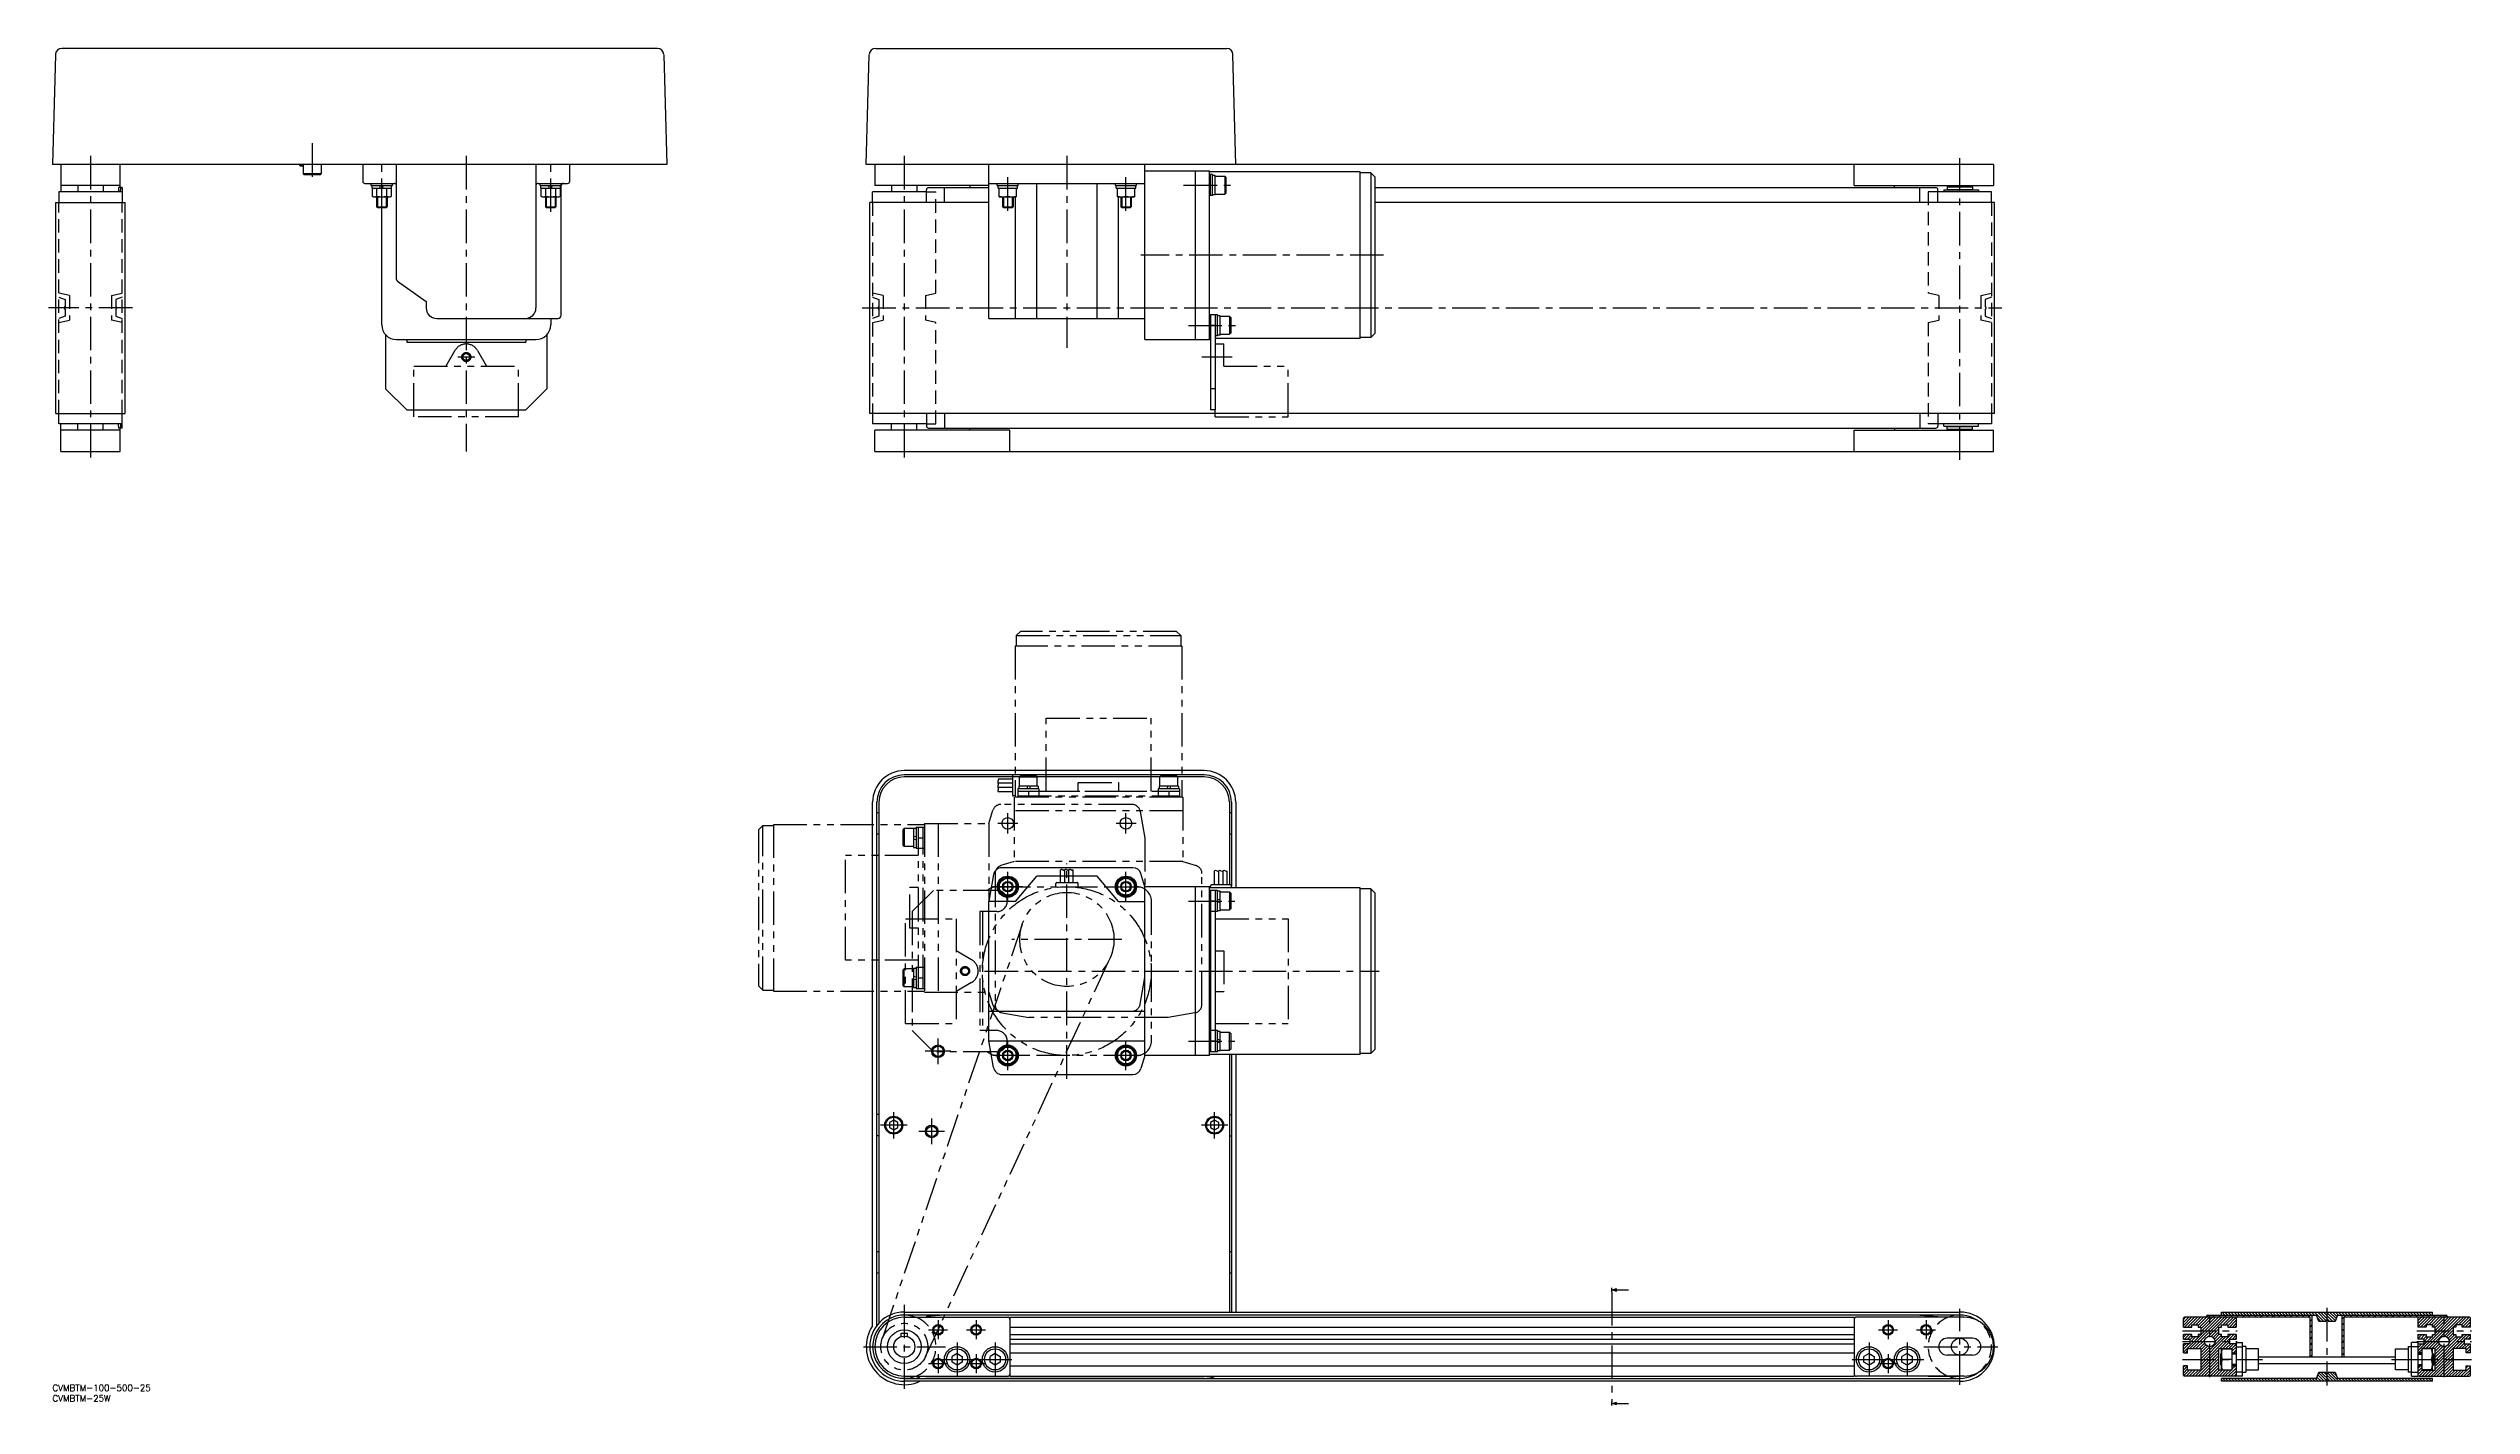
# Model space of a CAD drawing. Extents: x -2 to 1146, y -10 to 633.
import ezdxf

# ---------------------------------------------------------------- set-up
doc = ezdxf.new("R2010")
doc.units = 0
doc.header["$LTSCALE"] = 0.5
for name, pattern in [('CENTER', [50.8, 31.75, -6.35, 6.35, -6.35]), ('DASHED', [19.05, 12.7, -6.35]), ('PHANTOM', [63.5, 31.75, -6.35, 6.35, -6.35, 6.35, -6.35])]:
    doc.linetypes.add(name, pattern=pattern)
doc.layers.get('0').update_dxf_attribs({"linetype": 'CONTINUOUS'})
for name, color, linetype in [('MSM_CENTER', 1, 'CENTER'), ('MSM_CONTINUOUS', 7, 'CONTINUOUS'), ('MSM_DASHED', 4, 'DASHED'), ('MSM_IMAGINARY', 6, 'PHANTOM'), ('MSM_NARROW', 5, 'CONTINUOUS'), ('MSM_PART_NUMBER', 7, 'CONTINUOUS')]:
    doc.layers.add(name, color=color, linetype=linetype)
doc.styles.get("Standard").update_dxf_attribs({"font": 'txt.shx', "height": 6, "bigfont": 'bigfont.shx'})

# ---------------------------------------------------------------- blocks, each defined once
blk = doc.blocks.new('_OPEN30')
at = {"color": 0, "linetype": 'BYBLOCK'}
for p, q in [((-1, 0.27), (0, 0)), ((0, 0), (-1, -0.27)), ((0, 0), (-1, 0))]:
    blk.add_line(p, q, dxfattribs=at)
blk = doc.blocks.new('*U79')
at = {"layer": 'MSM_CONTINUOUS'}
blk.add_lwpolyline([(741.1, 44.9), (746.6, 44.9)], dxfattribs=at)
at = {"layer": 'MSM_CONTINUOUS', "xscale": 2.5, "yscale": 2.5, "zscale": 2.5, "rotation": 180}
blk.add_blockref('_OPEN30', (738.6, 44.9), dxfattribs=at)
blk = doc.blocks.new('*U80')
at = {"layer": 'MSM_CONTINUOUS'}
blk.add_lwpolyline([(741.1, -8.9), (746.6, -8.9)], dxfattribs=at)
at = {"layer": 'MSM_CONTINUOUS', "xscale": 2.5, "yscale": 2.5, "zscale": 2.5, "rotation": 180}
blk.add_blockref('_OPEN30', (738.6, -8.9), dxfattribs=at)
blk = doc.blocks.new('*U81')
at = {"layer": 'MSM_PART_NUMBER'}
blk.add_text('CVMBTM-100-500-25', height=3, dxfattribs=at).set_placement((0, -3))
blk = doc.blocks.new('*U82')
at = {"layer": 'MSM_PART_NUMBER'}
blk.add_text('CVMBTM-25W', height=3, dxfattribs=at).set_placement((0, -8))

msp = doc.modelspace()

# ---------------------------------------------------------------- linework, layer by layer
at = {"layer": 'MSM_CENTER'}
for p, q in [((123, 588.3), (123, 571.3)), ((18, 582.3), (18, 438.3)), ((156, 555.8), (156, 580.3)), ((196, 582.3), (196, 442.2)), ((236, 555.8), (236, 580.3)), ((403.5, 582.3), (403.5, 438.3)), ((480.5, 582.3), (480.5, 491.3)), ((903.5, 438.3), (903.5, 582.3)), ((452.5, 556.3), (452.5, 573.3)), ((508.5, 556.3), (508.5, 573.3)), ((535.8, 568.5), (559.8, 568.5)), ((630.5, 535.3), (515.5, 535.3)), ((37.9, 510.3), (-1.9, 510.3)), ((383.6, 510.3), (923.4, 510.3)), ((538.1, 502), (562.1, 502)), ((200, 487), (192, 487)), ((558.8, 487), (544.5, 487)), ((457.3, 266), (447.8, 266)), ((452.5, 261.2), (452.5, 270.8)), ((513.3, 266), (503.8, 266)), ((508.5, 261.2), (508.5, 270.8)), ((452.5, 229), (452.5, 243)), ((480.5, 145), (480.5, 247)), ((508.5, 229), (508.5, 243)), ((459.5, 236), (445.5, 236)), ((501.5, 236), (515.5, 236)), ((538.1, 229.2), (560.1, 229.2)), ((506.5, 211), (454.5, 211)), ((441.5, 196), (628.5, 196)), ((419.5, 151.9), (419.5, 164.1)), ((452.5, 149), (452.5, 163)), ((508.5, 149), (508.5, 163)), ((538.1, 162.8), (560.1, 162.8)), ((425.6, 158), (413.4, 158)), ((459.5, 156), (445.5, 156)), ((515.5, 156), (501.5, 156)), ((398.5, 116.7), (398.5, 129.2)), ((550.5, 116.7), (550.5, 129.2)), ((404.8, 123), (392.3, 123)), ((422.6, 120), (410.4, 120)), ((416.5, 113.9), (416.5, 126.1)), ((556.8, 123), (544.3, 123)), ((403.5, 37.9), (403.5, -1.9)), ((738.6, 43.9), (738.6, -7.9)), ((903.5, 0), (903.5, 36)), ((1077.4, 36.4), (1077.4, -0.4)), ((415, 26), (424, 26)), ((419.5, 30.5), (419.5, 21.5)), ((433, 26), (442, 26)), ((437.5, 30.5), (437.5, 21.5)), ((865, 26), (874, 26)), ((869.5, 30.5), (869.5, 21.5)), ((883, 26), (892, 26)), ((887.5, 30.5), (887.5, 21.5)), ((1008.9, 25.5), (1034.9, 25.5)), ((1021.9, 3.5), (1021.9, 32.5)), ((1119.9, 25.5), (1145.9, 25.5)), ((1132.9, 3.5), (1132.9, 32.5)), ((384.1, 18), (423, 18)), ((419.5, 14.5), (419.5, 5.5)), ((420.5, 12), (436.5, 12)), ((428.5, 20), (428.5, 4)), ((437.5, 14.5), (437.5, 5.5)), ((438.5, 12), (454.5, 12)), ((446.5, 20), (446.5, 4)), ((852.5, 12), (868.5, 12)), ((860.5, 20), (860.5, 4)), ((869.5, 14.5), (869.5, 5.5)), ((870.5, 12), (886.5, 12)), ((878.5, 20), (878.5, 4)), ((886.5, 18), (921.5, 18)), ((1008.9, 20.5), (1034.9, 20.5)), ((1008.9, 12), (1046.9, 12)), ((1107.9, 12), (1145.9, 12)), ((1119.9, 20.5), (1145.9, 20.5)), ((415, 10), (424, 10)), ((433, 10), (442, 10)), ((865, 10), (874, 10))]:
    msp.add_line(p, q, dxfattribs=at)
at = {"layer": 'MSM_CONTINUOUS'}
for p, q in [((286.6, 633.3), (4.4, 633.3)), ((389.9, 633.3), (556.2, 633.3)), ((1.4, 630.3), (0, 578.3)), ((289.6, 630.3), (291, 578.3)), ((385.5, 578.3), (386.9, 630.3)), ((560.5, 578.3), (559.2, 630.3)), ((291, 578.3), (0, 578.3)), ((4, 578.3), (4, 565.3)), ((32, 567.3), (32, 578.3)), ((117, 578.3), (117, 578)), ((117.5, 577.5), (117, 578)), ((117, 578), (118.8, 578)), ((118.8, 577.5), (117.5, 577.5)), ((118.8, 578.3), (118.8, 573.8)), ((127.3, 578.3), (127.3, 573.8)), ((147, 578.3), (147, 570.3)), ((163, 523.8), (163, 578.3)), ((229, 578.3), (229, 510.3)), ((245, 570.3), (245, 578.3)), ((919.5, 578.3), (385.5, 578.3)), ((389.5, 578.3), (389.5, 568.3)), ((443.5, 505.3), (443.5, 578.3)), ((517.5, 495.3), (517.5, 578.3)), ((517.5, 575.3), (548, 575.3)), ((541.5, 495.3), (541.5, 575.3)), ((548, 495.3), (548, 575.3)), ((619.5, 574.8), (548, 574.8)), ((619.5, 495.8), (619.5, 574.8)), ((624.5, 574.3), (619.5, 574.3)), ((624.5, 574.3), (624.5, 496.3)), ((626.5, 572.3), (624.5, 574.3)), ((853.5, 568.3), (853.5, 578.3)), ((919.5, 578.3), (919.5, 568.3)), ((33, 565.3), (3, 565.3)), ((3, 565.3), (3, 560.3)), ((32, 568.3), (4, 568.3)), ((12, 568.3), (12, 565.3)), ((24, 568.3), (24, 565.3)), ((33, 567.3), (31.3, 567.3)), ((31.3, 566.3), (31.3, 565.3)), ((32.3, 565.3), (32.3, 566.3)), ((33, 567.3), (33, 560.3)), ((127.3, 573.8), (118.8, 573.8)), ((119.3, 573.3), (118.8, 573.8)), ((126.8, 573.3), (119.3, 573.3)), ((126.8, 573.3), (127.3, 573.8)), ((148, 569.3), (162, 569.3)), ((151, 568.3), (151, 569.3)), ((151, 568.3), (161, 568.3)), ((151.4, 567), (151.4, 568.3)), ((151.4, 567), (151.4, 563.3)), ((151.4, 567), (160.6, 567)), ((152, 563), (151.4, 563.3)), ((152, 563), (160, 563)), ((153.5, 563), (153.5, 558.2)), ((153.7, 563.3), (153.7, 567)), ((155.1, 567), (155.4, 568.3)), ((156.5, 567), (156.7, 568.3)), ((158.3, 567), (158.3, 563.3)), ((158.5, 563), (158.5, 558.2)), ((160, 563), (160.6, 563.3)), ((160.6, 567), (160.6, 568.3)), ((160.6, 563.3), (160.6, 567)), ((161, 568.3), (161, 569.3)), ((230, 569.3), (244, 569.3)), ((231, 568.3), (231, 569.3)), ((231, 568.3), (241, 568.3)), ((231.4, 567), (231.4, 568.3)), ((231.4, 567), (240.6, 567)), ((231.4, 567), (231.4, 563.3)), ((232, 563), (231.4, 563.3)), ((232, 563), (240, 563)), ((233.5, 563), (233.5, 558.2)), ((233.7, 563.3), (233.7, 567)), ((235.1, 567), (235.4, 568.3)), ((236.5, 567), (236.7, 568.3)), ((238.3, 567), (238.3, 563.3)), ((238.5, 563), (238.5, 558.2)), ((240, 563), (240.6, 563.3)), ((240.6, 567), (240.6, 568.3)), ((240.6, 563.3), (240.6, 567)), ((241, 568.3), (241, 569.3)), ((241, 506.8), (241, 568.3)), ((414, 565.3), (388.5, 565.3)), ((388.5, 560.3), (388.5, 565.3)), ((443.5, 568.3), (389.5, 568.3)), ((397.5, 568.3), (397.5, 565.3)), ((409.5, 568.3), (409.5, 565.3)), ((414, 560.3), (414, 566.3)), ((415, 567.3), (443.5, 567.3)), ((422.5, 560.3), (422.5, 567.3)), ((434.5, 568.3), (434.5, 567.3)), ((443.5, 569.3), (517.5, 569.3)), ((447.5, 568.3), (447.5, 569.3)), ((447.5, 568.3), (457.5, 568.3)), ((447.9, 567), (447.9, 568.3)), ((447.9, 567), (457.1, 567)), ((448.5, 563), (448.5, 567)), ((448.5, 563), (456.5, 563)), ((450, 563), (450, 558.2)), ((452.5, 563.3), (452.5, 567)), ((455, 563), (455, 558.2)), ((456.2, 505.3), (456.2, 563)), ((456.5, 567), (456.5, 563)), ((457.1, 567), (457.1, 568.3)), ((457.5, 568.3), (457.5, 569.3)), ((466.3, 505.3), (466.3, 569.3)), ((494.8, 505.3), (494.8, 569.3)), ((503.5, 568.3), (503.5, 569.3)), ((503.5, 568.3), (513.5, 568.3)), ((503.9, 567), (503.9, 568.3)), ((503.9, 567), (513.1, 567)), ((504.5, 563), (504.5, 567)), ((504.5, 563), (512.5, 563)), ((504.9, 505.3), (504.9, 563)), ((506, 563), (506, 558.2)), ((508.5, 563.3), (508.5, 567)), ((511, 563), (511, 558.2)), ((512.5, 567), (512.5, 563)), ((513.1, 567), (513.1, 568.3)), ((513.5, 568.3), (513.5, 569.3)), ((549.5, 573.5), (548, 573.5)), ((549.5, 563.5), (548, 563.5)), ((548.5, 563.5), (548.5, 573.5)), ((549.5, 563.5), (549.5, 573.5)), ((550.8, 573.1), (549.5, 573.1)), ((550.8, 563.9), (549.5, 563.9)), ((550.8, 563.9), (550.8, 573.1)), ((550.8, 572.7), (555.3, 572.7)), ((550.8, 564.2), (555.3, 564.2)), ((555.8, 572.2), (555.3, 572.7)), ((555.3, 572.7), (555.3, 564.2)), ((555.8, 564.7), (555.3, 564.2)), ((555.8, 572.2), (555.8, 564.7)), ((626.5, 498.3), (626.5, 572.3)), ((626.5, 567.3), (892.1, 567.3)), ((853.5, 568.3), (919.5, 568.3)), ((872.5, 567.3), (872.5, 568.3)), ((884.6, 560.3), (884.6, 567.3)), ((893.1, 560.3), (893.1, 566.3)), ((918.5, 565.3), (893.1, 565.3)), ((895.9, 566.3), (912.3, 566.3)), ((895.9, 566.3), (895.9, 565.3)), ((897.7, 567.9), (897.5, 567.7)), ((897.5, 567.7), (909.5, 567.7)), ((897.5, 567.7), (897.5, 566.4)), ((897.5, 566.4), (909.5, 566.4)), ((897.7, 567.9), (909.3, 567.9)), ((897.8, 566.4), (897.8, 566.3)), ((899.5, 567.9), (899.5, 568.3)), ((907.5, 567.9), (907.5, 568.3)), ((909.3, 567.9), (909.5, 567.7)), ((909.3, 567.9), (909.5, 567.7)), ((909.3, 566.4), (909.3, 566.3)), ((909.5, 567.7), (909.5, 566.4)), ((912.3, 566.3), (912.3, 565.3)), ((918.5, 560.3), (918.5, 565.3)), ((1.6, 460.3), (1.6, 560.3)), ((1.6, 560.3), (34.4, 560.3)), ((34.4, 460.3), (34.4, 560.3)), ((153.9, 557.8), (153.5, 558.2)), ((153.5, 558.2), (158.5, 558.2)), ((153.9, 557.8), (158.1, 557.8)), ((156, 502.3), (156, 557.8)), ((158.1, 557.8), (158.5, 558.2)), ((233.9, 557.8), (233.5, 558.2)), ((233.5, 558.2), (238.5, 558.2)), ((233.9, 557.8), (238.1, 557.8)), ((238.1, 557.8), (238.5, 558.2)), ((387.1, 460.3), (387.1, 560.3)), ((443.5, 560.3), (387.1, 560.3)), ((450.5, 557.8), (450, 558.2)), ((450, 558.2), (455, 558.2)), ((450.5, 557.8), (454.6, 557.8)), ((454.6, 557.8), (455, 558.2)), ((506.5, 557.8), (506, 558.2)), ((506, 558.2), (511, 558.2)), ((506.5, 557.8), (510.6, 557.8)), ((510.6, 557.8), (511, 558.2)), ((919.9, 560.3), (626.5, 560.3)), ((919.9, 460.3), (919.9, 560.3)), ((163.4, 523), (177, 513.3)), ((177, 513.3), (177, 510.3)), ((182, 505.3), (239.5, 505.3)), ((236, 505.3), (236, 502.3)), ((443.5, 505.3), (517.5, 505.3)), ((551.8, 507), (548, 507)), ((548.5, 507), (548.5, 462)), ((550.8, 507), (550.8, 462)), ((551.8, 497), (551.8, 507)), ((553.1, 506.6), (551.8, 506.6)), ((553.1, 497.4), (553.1, 506.6)), ((553.1, 506.3), (557.6, 506.3)), ((558.1, 505.8), (557.6, 506.3)), ((557.6, 506.3), (557.6, 497.8)), ((558.1, 505.8), (558.1, 498.3)), ((157.8, 497.6), (157.8, 472)), ((163, 495.3), (229, 495.3)), ((167.8, 495.3), (167.8, 494)), ((167.8, 494), (224.2, 494)), ((224.2, 495.3), (224.2, 494)), ((234.2, 497.6), (234.2, 472)), ((517.5, 495.3), (548, 495.3)), ((548.5, 497), (548, 497)), ((548.5, 495.8), (548, 495.8)), ((550.8, 502), (548.5, 502)), ((551.8, 497), (550.8, 497)), ((619.5, 495.8), (550.8, 495.8)), ((553.1, 497.4), (551.8, 497.4)), ((553.1, 497.8), (557.6, 497.8)), ((558.1, 498.3), (557.6, 497.8)), ((624.5, 496.3), (619.5, 496.3)), ((624.5, 496.3), (626.5, 498.3)), ((157.8, 472), (167.8, 462)), ((234.2, 472), (224.2, 462)), ((550.8, 472), (548.5, 472)), ((1.6, 460.3), (34.4, 460.3)), ((3, 455.3), (3, 460.3)), ((33, 453.3), (33, 460.3)), ((167.8, 462), (224.2, 462)), ((919.9, 460.3), (387.1, 460.3)), ((388.5, 460.3), (388.5, 455.3)), ((414, 460.3), (414, 454.3)), ((422.5, 460.3), (422.5, 453.3)), ((550.8, 462), (548.5, 462)), ((884.6, 460.3), (884.6, 453.3)), ((893.1, 460.3), (893.1, 454.3)), ((918.5, 460.3), (918.5, 455.3)), ((33, 455.3), (3, 455.3)), ((4, 442.3), (4, 455.3)), ((32, 452.3), (4, 452.3)), ((12, 452.3), (12, 455.3)), ((24, 452.3), (24, 455.3)), ((31.3, 454.3), (31.3, 455.3)), ((33, 453.3), (31.3, 453.3)), ((32, 442.3), (32, 453.3)), ((32.3, 455.3), (32.3, 454.3)), ((414, 455.3), (388.5, 455.3)), ((389.5, 442.3), (389.5, 452.3)), ((453.5, 452.3), (389.5, 452.3)), ((397.5, 452.3), (397.5, 455.3)), ((409.5, 452.3), (409.5, 455.3)), ((415, 453.3), (892.1, 453.3)), ((434.5, 452.3), (434.5, 453.3)), ((453.5, 442.3), (453.5, 452.3)), ((853.5, 452.3), (919.5, 452.3)), ((853.5, 442.3), (853.5, 452.3)), ((872.5, 453.3), (872.5, 452.3)), ((918.5, 455.3), (893.1, 455.3)), ((895.9, 454.3), (895.9, 455.3)), ((895.9, 454.3), (912.3, 454.3)), ((897.5, 454.1), (909.5, 454.1)), ((897.5, 452.8), (897.5, 454.1)), ((897.5, 452.8), (909.5, 452.8)), ((897.7, 452.6), (897.5, 452.8)), ((897.7, 452.6), (909.3, 452.6)), ((897.8, 454.1), (897.8, 454.3)), ((899.5, 452.3), (899.5, 452.6)), ((907.5, 452.3), (907.5, 452.6)), ((909.3, 454.1), (909.3, 454.3)), ((909.3, 452.6), (909.5, 452.8)), ((909.5, 452.8), (909.5, 454.1)), ((912.3, 454.3), (912.3, 455.3)), ((919.5, 442.3), (919.5, 452.3)), ((4, 442.3), (32, 442.3)), ((389.5, 442.3), (919.5, 442.3)), ((545.5, 291), (403.5, 291)), ((545.5, 289), (403.5, 289)), ((545.5, 288), (403.5, 288)), ((388.5, 27.9), (388.5, 276)), ((390.5, 28), (390.5, 276)), ((391.5, 276), (391.5, 29.2)), ((557.5, 276), (557.5, 236.8)), ((558.5, 276), (558.5, 236.3)), ((560.5, 276), (560.5, 235.5)), ((445.8, 241.7), (443.5, 229)), ((511.8, 245), (449.7, 245)), ((517.5, 236), (515.6, 242.2)), ((550.5, 236.8), (550.5, 243.5)), ((552.5, 236.8), (552.5, 243.5)), ((554.5, 236.8), (554.5, 243.5)), ((556.5, 236.8), (556.5, 243.5)), ((452.5, 240.6), (448.5, 238.3)), ((448.5, 238.3), (448.5, 233.7)), ((448.5, 233.7), (452.5, 231.4)), ((456.5, 238.3), (452.5, 240.6)), ((452.5, 231.4), (456.5, 233.7)), ((456.2, 229), (466.3, 241)), ((456.5, 233.7), (456.5, 238.3)), ((494.8, 241), (466.3, 241)), ((504.9, 229), (494.8, 241)), ((508.5, 240.6), (504.5, 238.3)), ((504.5, 238.3), (504.5, 233.7)), ((504.5, 233.7), (508.5, 231.4)), ((512.5, 238.3), (508.5, 240.6)), ((508.5, 231.4), (512.5, 233.7)), ((512.5, 233.7), (512.5, 238.3)), ((517.5, 156), (517.5, 236)), ((548, 236), (517.5, 236)), ((541.5, 156), (541.5, 236)), ((548, 156), (548, 236)), ((619.5, 235.5), (548, 235.5)), ((551.8, 234.2), (548, 234.2)), ((548.5, 235.5), (548.5, 236.3)), ((548.5, 234.2), (548.5, 157.8)), ((558, 236.8), (549, 236.8)), ((550.8, 234.2), (550.8, 157.8)), ((551.8, 224.2), (551.8, 234.2)), ((553.1, 233.8), (551.8, 233.8)), ((553.1, 229.8), (551.8, 230)), ((553.1, 224.6), (553.1, 233.8)), ((553.1, 233.5), (557.6, 233.5)), ((558.1, 233), (557.6, 233.5)), ((557.6, 233.5), (557.6, 225)), ((558.1, 233), (558.1, 225.5)), ((558.5, 235.5), (558.5, 236.3)), ((619.5, 156.5), (619.5, 235.5)), ((624.5, 235), (619.5, 235)), ((624.5, 235), (624.5, 157)), ((626.5, 233), (624.5, 235)), ((626.5, 159), (626.5, 233)), ((443.5, 163), (443.5, 229)), ((456.2, 229), (443.5, 229)), ((504.9, 229), (517.5, 229)), ((551.8, 224.2), (548, 224.2)), ((550.8, 229.2), (548.5, 229.2)), ((553.1, 228.4), (551.8, 228.7)), ((553.1, 224.6), (551.8, 224.6)), ((553.1, 225), (557.6, 225)), ((558.1, 225.5), (557.6, 225)), ((443.5, 177), (517.5, 177)), ((443.5, 163), (517.5, 163)), ((445.8, 150.3), (443.5, 163)), ((551.8, 167.8), (548, 167.8)), ((550.8, 162.8), (548.5, 162.8)), ((551.8, 157.8), (551.8, 167.8)), ((553.1, 167.4), (551.8, 167.4)), ((553.1, 163.3), (551.8, 163.6)), ((553.1, 162), (551.8, 162.2)), ((553.1, 158.2), (553.1, 167.4)), ((553.1, 167), (557.6, 167)), ((558.1, 166.5), (557.6, 167)), ((557.6, 158.5), (557.6, 167)), ((558.1, 166.5), (558.1, 159)), ((452.5, 160.6), (448.5, 158.3)), ((448.5, 158.3), (448.5, 153.7)), ((448.5, 153.7), (452.5, 151.4)), ((456.5, 158.3), (452.5, 160.6)), ((452.5, 151.4), (456.5, 153.7)), ((456.5, 153.7), (456.5, 158.3)), ((508.5, 160.6), (504.5, 158.3)), ((504.5, 158.3), (504.5, 153.7)), ((504.5, 153.7), (508.5, 151.4)), ((512.5, 158.3), (508.5, 160.6)), ((508.5, 151.4), (512.5, 153.7)), ((512.5, 153.7), (512.5, 158.3)), ((517.5, 156), (515.6, 149.8)), ((548, 156), (517.5, 156)), ((551.8, 157.8), (548, 157.8)), ((619.5, 156.5), (548, 156.5)), ((553.1, 158.2), (551.8, 158.2)), ((553.1, 158.5), (557.6, 158.5)), ((557.5, 156.5), (557.5, 34.4)), ((558.1, 159), (557.6, 158.5)), ((558.5, 156.5), (558.5, 34.4)), ((560.5, 156.5), (560.5, 34.4)), ((624.5, 157), (619.5, 157)), ((624.5, 157), (626.5, 159)), ((449.7, 147), (511.8, 147)), ((391.5, 128), (390.5, 128)), ((557.5, 128), (558.5, 128)), ((391.5, 118), (390.5, 118)), ((398.5, 125.3), (396.5, 124.2)), ((396.5, 124.2), (396.5, 121.8)), ((396.5, 121.8), (398.5, 120.7)), ((400.5, 124.2), (398.5, 125.3)), ((398.5, 120.7), (400.5, 121.8)), ((400.5, 121.8), (400.5, 124.2)), ((550.5, 125.3), (548.5, 124.2)), ((548.5, 124.2), (548.5, 121.8)), ((548.5, 121.8), (550.5, 120.7)), ((552.5, 124.2), (550.5, 125.3)), ((550.5, 120.7), (552.5, 121.8)), ((552.5, 121.8), (552.5, 124.2)), ((557.5, 118), (558.5, 118)), ((738.6, 43.9), (738.6, 45.9)), ((402, 24.4), (405, 24.4)), ((402, 22.8), (402, 24.4)), ((403.5, 34.4), (903.5, 34.4)), ((903.5, 33), (403.5, 33)), ((403.5, 32), (452.5, 32)), ((405, 22.8), (405, 24.4)), ((422.4, 33), (414, 32.3)), ((414, 32.3), (414, 32)), ((453.5, 32), (853.5, 32)), ((453.5, 32), (453.5, 4)), ((453.5, 27.2), (853.5, 27.2)), ((453.5, 23.7), (853.5, 23.7)), ((853.5, 32), (853.5, 4)), ((905.5, 32), (854.5, 32)), ((884.6, 33), (893.1, 32.3)), ((893.1, 32), (893.1, 32.3)), ((1009.4, 27.3), (1009.4, 31.5)), ((1009.4, 27.3), (1013.4, 27.3)), ((1013.4, 23.8), (1009.4, 23.8)), ((1009.4, 21.6), (1009.4, 23.8)), ((1069.4, 32), (1009.9, 32)), ((1013.4, 27.3), (1013.4, 28.4)), ((1013.4, 28.4), (1016.4, 28.4)), ((1013.4, 22.7), (1013.4, 23.8)), ((1016.4, 28.4), (1016.4, 27.3)), ((1016.4, 27.3), (1017.6, 27.3)), ((1017.6, 23.8), (1016.4, 23.8)), ((1016.4, 23.8), (1016.4, 22.7)), ((1017.6, 27.3), (1017.6, 23.8)), ((1020.4, 32), (1020.4, 32.5)), ((1020.9, 33), (1072.4, 33)), ((1026.2, 23.8), (1026.2, 27.3)), ((1026.2, 27.3), (1027.4, 27.3)), ((1027.4, 23.8), (1026.2, 23.8)), ((1027.4, 34.4), (1127.4, 34.4)), ((1027.4, 33), (1027.4, 34.4)), ((1027.4, 27.3), (1027.4, 28.4)), ((1027.4, 28.4), (1030.4, 28.4)), ((1027.4, 22.7), (1027.4, 23.8)), ((1030.4, 28.4), (1030.4, 27.3)), ((1030.4, 27.3), (1034.4, 27.3)), ((1034.4, 23.8), (1030.4, 23.8)), ((1030.4, 23.8), (1030.4, 22.7)), ((1034.4, 31.5), (1034.4, 27.3)), ((1034.4, 23.8), (1034.4, 21.6)), ((1069.4, 13), (1069.4, 32)), ((1070.4, 13), (1070.4, 32)), ((1073.5, 30), (1072.4, 33)), ((1076.9, 30), (1073.5, 30)), ((1081.3, 30), (1077.9, 30)), ((1082.4, 33), (1081.3, 30)), ((1082.4, 33), (1133.9, 33)), ((1084.4, 32), (1084.4, 13)), ((1085.4, 32), (1085.4, 13)), ((1144.9, 32), (1085.4, 32)), ((1120.4, 31.5), (1120.4, 27.3)), ((1124.4, 27.3), (1120.4, 27.3)), ((1120.4, 23.8), (1120.4, 21.6)), ((1120.4, 23.8), (1124.4, 23.8)), ((1127.4, 28.4), (1124.4, 28.4)), ((1124.4, 28.4), (1124.4, 27.3)), ((1124.4, 23.8), (1124.4, 22.7)), ((1127.4, 33), (1127.4, 34.4)), ((1127.4, 27.3), (1127.4, 28.4)), ((1128.6, 27.3), (1127.4, 27.3)), ((1127.4, 22.7), (1127.4, 23.8)), ((1127.4, 23.8), (1128.6, 23.8)), ((1128.6, 23.8), (1128.6, 27.3)), ((1134.4, 32.5), (1134.4, 32)), ((1138.4, 27.3), (1137.2, 27.3)), ((1137.2, 27.3), (1137.2, 23.8)), ((1137.2, 23.8), (1138.4, 23.8)), ((1141.4, 28.4), (1138.4, 28.4)), ((1138.4, 28.4), (1138.4, 27.3)), ((1138.4, 23.8), (1138.4, 22.7)), ((1141.4, 27.3), (1141.4, 28.4)), ((1145.4, 27.3), (1141.4, 27.3)), ((1141.4, 22.7), (1141.4, 23.8)), ((1141.4, 23.8), (1145.4, 23.8)), ((1145.4, 27.3), (1145.4, 31.5)), ((1145.4, 21.6), (1145.4, 23.8)), ((428.5, 14.7), (426.1, 13.4)), ((426.1, 10.6), (426.1, 13.4)), ((428.5, 14.7), (430.9, 13.4)), ((430.9, 13.4), (430.9, 10.6)), ((446.5, 14.7), (444.1, 13.4)), ((444.1, 10.6), (444.1, 13.4)), ((446.5, 14.7), (448.9, 13.4)), ((448.9, 13.4), (448.9, 10.6)), ((453.5, 21.6), (853.5, 21.6)), ((453.5, 19.4), (853.5, 19.4)), ((453.5, 15.1), (853.5, 15.1)), ((860.5, 14.7), (858.1, 13.4)), ((858.1, 10.6), (858.1, 13.4)), ((860.5, 14.7), (862.9, 13.4)), ((862.9, 13.4), (862.9, 10.6)), ((878.5, 14.7), (876.1, 13.4)), ((876.1, 10.6), (876.1, 13.4)), ((878.5, 14.7), (880.9, 13.4)), ((880.9, 13.4), (880.9, 10.6)), ((909.5, 22), (897.5, 22)), ((909.5, 14), (897.5, 14)), ((1009.4, 21.6), (1012.4, 21.6)), ((1012.4, 19.4), (1009.4, 19.4)), ((1009.4, 15.1), (1009.4, 19.4)), ((1009.4, 15.1), (1011.4, 15.1)), ((1011.4, 15.1), (1011.4, 17.1)), ((1011.4, 17.1), (1017.6, 17.1)), ((1012.4, 21.6), (1012.4, 19.4)), ((1016.4, 22.7), (1013.4, 22.7)), ((1017.6, 17.1), (1017.6, 6.9)), ((1026.2, 6.9), (1026.2, 17.1)), ((1026.2, 17.1), (1032.4, 17.1)), ((1026.9, 14.5), (1027.4, 15)), ((1026.9, 14.5), (1026.9, 9.5)), ((1030.4, 22.7), (1027.4, 22.7)), ((1027.4, 7), (1027.4, 17)), ((1027.4, 17), (1032.4, 17)), ((1032.4, 12), (1027.8, 12)), ((1031.4, 19.4), (1031.4, 21.6)), ((1031.4, 21.6), (1034.4, 21.6)), ((1034.4, 19.4), (1031.4, 19.4)), ((1032.4, 17.1), (1032.4, 6.9)), ((1032.4, 15.1), (1034.4, 15.1)), ((1034.4, 15), (1032.4, 15)), ((1034.4, 20), (1034.4, 4)), ((1034.4, 20), (1037.4, 20)), ((1034.4, 18), (1037.4, 18)), ((1037.4, 4), (1037.4, 20)), ((1038.9, 18.1), (1037.4, 18.1)), ((1038.9, 18.1), (1038.9, 5.9)), ((1044.9, 17), (1038.9, 17)), ((1044.9, 7), (1044.9, 17)), ((1109.9, 13), (1044.9, 13)), ((1109.9, 17), (1115.9, 17)), ((1109.9, 7), (1109.9, 17)), ((1115.9, 18.1), (1117.4, 18.1)), ((1115.9, 18.1), (1115.9, 5.9)), ((1120.4, 20), (1117.4, 20)), ((1117.4, 4), (1117.4, 20)), ((1120.4, 18), (1117.4, 18)), ((1123.4, 21.6), (1120.4, 21.6)), ((1120.4, 20), (1120.4, 4)), ((1120.4, 19.4), (1123.4, 19.4)), ((1122.4, 15.1), (1120.4, 15.1)), ((1120.4, 15), (1122.4, 15)), ((1128.6, 17.1), (1122.4, 17.1)), ((1122.4, 17.1), (1122.4, 6.9)), ((1127.4, 17), (1122.4, 17)), ((1122.4, 12), (1126.9, 12)), ((1123.4, 19.4), (1123.4, 21.6)), ((1124.4, 22.7), (1127.4, 22.7)), ((1127.4, 7), (1127.4, 17)), ((1127.9, 14.5), (1127.4, 15)), ((1127.9, 14.5), (1127.9, 9.5)), ((1128.6, 6.9), (1128.6, 17.1)), ((1143.4, 17.1), (1137.2, 17.1)), ((1137.2, 17.1), (1137.2, 6.9)), ((1138.4, 22.7), (1141.4, 22.7)), ((1145.4, 21.6), (1142.4, 21.6)), ((1142.4, 21.6), (1142.4, 19.4)), ((1142.4, 19.4), (1145.4, 19.4)), ((1143.4, 15.1), (1143.4, 17.1)), ((1145.4, 15.1), (1143.4, 15.1)), ((1145.4, 15.1), (1145.4, 19.4)), ((403.5, 4), (452.5, 4)), ((403.5, 3), (903.5, 3)), ((903.5, 1.6), (403.5, 1.6)), ((545.5, 3), (413.5, 3)), ((428.5, 9.3), (426.1, 10.6)), ((430.9, 10.6), (428.5, 9.3)), ((446.5, 9.3), (444.1, 10.6)), ((448.9, 10.6), (446.5, 9.3)), ((453.5, 8.9), (853.5, 8.9)), ((453.5, 4), (853.5, 4)), ((905.5, 4), (854.5, 4)), ((860.5, 9.3), (858.1, 10.6)), ((862.9, 10.6), (860.5, 9.3)), ((878.5, 9.3), (876.1, 10.6)), ((880.9, 10.6), (878.5, 9.3)), ((888.5, 4), (903.5, 4)), ((1011.4, 8.9), (1009.4, 8.9)), ((1009.4, 4.5), (1009.4, 8.9)), ((1033.9, 4), (1009.9, 4)), ((1011.4, 6.9), (1011.4, 8.9)), ((1017.6, 6.9), (1011.4, 6.9)), ((1032.4, 6.9), (1026.2, 6.9)), ((1026.9, 9.5), (1027.4, 9)), ((1027.4, 7), (1032.4, 7)), ((1072.4, 3), (1027.4, 3)), ((1027.4, 1.6), (1027.4, 3)), ((1127.4, 1.6), (1027.4, 1.6)), ((1032.4, 9), (1034.4, 9)), ((1034.4, 8.9), (1032.4, 8.9)), ((1037.4, 6), (1034.4, 6)), ((1037.4, 4), (1034.4, 4)), ((1037.4, 5.9), (1038.9, 5.9)), ((1038.9, 7), (1044.9, 7)), ((1109.9, 9.8), (1044.9, 9.8)), ((1072.4, 3), (1073.5, 6)), ((1073.5, 6), (1076.9, 6)), ((1077.9, 6), (1081.3, 6)), ((1081.3, 6), (1082.4, 3)), ((1127.4, 3), (1082.4, 3)), ((1115.9, 7), (1109.9, 7)), ((1117.4, 5.9), (1115.9, 5.9)), ((1117.4, 6), (1120.4, 6)), ((1117.4, 4), (1120.4, 4)), ((1122.4, 9), (1120.4, 9)), ((1120.4, 8.9), (1122.4, 8.9)), ((1120.9, 4), (1144.9, 4)), ((1127.4, 7), (1122.4, 7)), ((1122.4, 6.9), (1128.6, 6.9)), ((1127.9, 9.5), (1127.4, 9)), ((1127.4, 1.6), (1127.4, 3)), ((1137.2, 6.9), (1143.4, 6.9)), ((1143.4, 6.9), (1143.4, 8.9)), ((1143.4, 8.9), (1145.4, 8.9)), ((1145.4, 4.5), (1145.4, 8.9)), ((738.6, -9.9), (738.6, -7.9))]:
    msp.add_line(p, q, dxfattribs=at)
for centre, radius in [((196, 487), 2), ((196, 487), 1.62), ((452.5, 266), 2.75), ((508.5, 266), 2.75), ((452.5, 236), 5), ((452.5, 236), 4), ((452.5, 236), 2.5), ((508.5, 236), 5), ((508.5, 236), 4), ((508.5, 236), 2.5), ((452.5, 156), 5), ((508.5, 156), 5), ((419.5, 158), 2.46), ((452.5, 156), 4), ((452.5, 156), 2.07), ((508.5, 156), 4), ((508.5, 156), 2.07), ((398.5, 123), 4.25), ((398.5, 123), 3.75), ((550.5, 123), 4.25), ((550.5, 123), 3.75), ((416.5, 120), 3), ((403.5, 18), 8), ((403.5, 18), 5), ((419.5, 26), 2.07), ((437.5, 26), 2.07), ((869.5, 26), 2.07), ((887.5, 26), 2.07), ((1021.9, 20.5), 2.5), ((1132.9, 20.5), 2.5), ((419.5, 10), 2.07), ((428.5, 12), 6), ((428.5, 12), 5), ((437.5, 10), 2.07), ((446.5, 12), 6), ((446.5, 12), 5), ((860.5, 12), 6), ((860.5, 12), 5), ((869.5, 10), 2.07), ((878.5, 12), 6), ((878.5, 12), 5), ((903.5, 18), 4)]:
    msp.add_circle(centre, radius, dxfattribs=at)
for centre, radius, start, end in [((4.4, 630.3), 3, 90, 178.5), ((286.6, 630.3), 3, 1.5, 90), ((389.9, 630.3), 3, 90, 178.5), ((556.2, 630.3), 3, 1.5, 90), ((37.3, 566.2), 6.05, 170.2572, 179.7808), ((38.3, 566.2), 6.05, 170.2572, 179.7808), ((148, 570.3), 1, 180, 270), ((152.5, 565), 2.04, 244.3842, 304.3842), ((156, 570.6), 7.64, 252.412, 287.588), ((159.5, 565), 2.04, 235.6158, 295.6158), ((162, 568.3), 1, 0, 90), ((230, 568.3), 1, 90, 180), ((232.5, 565), 2.04, 244.3842, 304.3842), ((236, 570.6), 7.64, 252.412, 287.588), ((239.5, 565), 2.04, 235.6158, 295.6158), ((242, 568.3), 1, 90, 180), ((244, 570.3), 1, 270, 0), ((415, 566.3), 1, 90, 180), ((450.5, 568.7), 5.78, 249.7438, 290.2562), ((454.5, 568.7), 5.78, 249.7438, 290.2562), ((506.5, 568.7), 5.78, 249.7438, 290.2562), ((510.5, 568.7), 5.78, 249.7438, 290.2562), ((892.1, 566.3), 1, 0, 90), ((164, 523.8), 1, 180, 234.4623), ((182, 510.3), 5, 180, 270), ((224, 510.3), 5, 270, 0), ((239.5, 506.8), 1.5, 270, 0), ((163, 502.3), 7, 180, 270), ((229, 502.3), 7, 270, 0), ((37.3, 454.3), 6.05, 180.2192, 189.7428), ((38.3, 454.3), 6.05, 180.2192, 189.7428), ((415, 454.3), 1, 180, 270), ((892.1, 454.3), 1, 270, 0), ((403.5, 276), 15, 90, 180), ((403.5, 276), 13, 90, 180), ((403.5, 276), 12, 90, 180), ((545.5, 276), 15, 0, 90), ((545.5, 276), 13, 0, 90), ((545.5, 276), 12, 0, 90), ((390.5, 266), 5, 78.463, 90), ((558.5, 266), 5, 90, 101.537), ((390.5, 266), 5, 270, 281.537), ((558.5, 266), 5, 258.463, 270), ((449.7, 241), 4, 90, 170), ((511.8, 241), 4, 17.3975, 90), ((452.5, 236), 4.6, 150.4082, 209.5918), ((452.5, 236), 4.6, 90.4082, 149.5918), ((452.5, 236), 4.6, 210.4082, 269.5918), ((452.5, 236), 4.6, 30.4082, 89.5918), ((452.5, 236), 4.6, 270.4082, 329.5918), ((452.5, 236), 4.6, 330.4082, 29.5918), ((508.5, 236), 4.6, 150.4082, 209.5918), ((508.5, 236), 4.6, 90.4082, 149.5918), ((508.5, 236), 4.6, 210.4082, 269.5918), ((508.5, 236), 4.6, 30.4082, 89.5918), ((508.5, 236), 4.6, 270.4082, 329.5918), ((508.5, 236), 4.6, 330.4082, 29.5918), ((549, 236.3), 0.5, 90, 180), ((558, 236.3), 0.5, 0, 90), ((449.7, 151), 4, 190, 270), ((452.5, 156), 4.6, 150.4082, 209.5918), ((452.5, 156), 4.6, 90.4082, 149.5918), ((452.5, 156), 4.6, 210.4082, 269.5918), ((452.5, 156), 4.6, 30.4082, 89.5918), ((452.5, 156), 4.6, 270.4082, 329.5918), ((452.5, 156), 4.6, 330.4082, 29.5918), ((508.5, 156), 4.6, 150.4082, 209.5918), ((508.5, 156), 4.6, 90.4082, 149.5918), ((508.5, 156), 4.6, 210.4082, 269.5918), ((508.5, 156), 4.6, 30.4082, 89.5918), ((508.5, 156), 4.6, 270.4082, 329.5918), ((511.8, 151), 4, 270, 342.6025), ((508.5, 156), 4.6, 330.4082, 29.5918), ((390.5, 58), 5, 78.463, 90), ((558.5, 58), 5, 90, 101.537), ((390.5, 58), 5, 270, 281.537), ((558.5, 58), 5, 258.463, 270), ((403.5, 18), 18, 146.4427, 294.3406), ((403.5, 18), 16.4, 90, 270), ((403.5, 18), 15, 68.9605, 291.0395), ((403.5, 18), 14, 90, 270), ((422.5, 32.5), 0.5, 90, 95), ((452.5, 31), 1, 0, 90), ((854.5, 31), 1, 90, 180), ((884.6, 32.5), 0.5, 85, 90), ((903.5, 18), 15, 56.633, 111.0395), ((903.5, 18), 16.4, 270, 90), ((905.5, 18), 14, 270, 90), ((1009.9, 31.5), 0.5, 90, 180), ((1020.9, 32.5), 0.5, 90, 180), ((1033.9, 31.5), 0.5, 0, 90), ((1069.4, 32), 1, 0, 90), ((1077.4, 30), 0.5, 0, 180), ((1085.4, 32), 1, 90, 180), ((1120.9, 31.5), 0.5, 90, 180), ((1133.9, 32.5), 0.5, 0, 90), ((1144.9, 31.5), 0.5, 0, 90), ((897.5, 18), 4, 90, 270), ((909.5, 18), 4, 270, 90), ((1034.6, 14.5), 7.22, 159.7438, 200.2562), ((1034.6, 9.5), 7.22, 159.7438, 200.2562), ((1120.2, 14.5), 7.22, 339.7438, 20.2562), ((1120.2, 9.5), 7.22, 339.7438, 20.2562), ((403.5, 18), 16, 290.3641, 298.955), ((452.5, 5), 1, 270, 0), ((545.5, 18), 15, 270, 291.0395), ((854.5, 5), 1, 180, 270), ((903.5, 18), 15, 248.9605, 303.367), ((1009.9, 4.5), 0.5, 180, 270), ((1033.9, 4.5), 0.5, 270, 0), ((1077.4, 6), 0.5, 180, 0), ((1120.9, 4.5), 0.5, 180, 270), ((1144.9, 4.5), 0.5, 270, 0)]:
    msp.add_arc(centre, radius, start, end, dxfattribs=at)
at = {"layer": 'MSM_DASHED'}
for p, q in [((414, 565.3), (418.5, 565.3)), ((418.5, 517.3), (418.5, 565.3)), ((893.1, 565.3), (888.5, 565.3)), ((888.5, 565.3), (888.5, 517.3)), ((3, 460.3), (3, 560.3)), ((33, 460.3), (33, 560.3)), ((388.5, 560.3), (388.5, 460.3)), ((918.5, 560.3), (918.5, 460.3)), ((8, 516.2), (3, 517.3)), ((28, 516.2), (33, 517.3)), ((393.5, 516.2), (388.5, 517.3)), ((413.5, 516.2), (418.5, 517.3)), ((893.5, 516.2), (888.5, 517.3)), ((913.5, 516.2), (918.5, 517.3)), ((3, 515.3), (6, 514.2)), ((6, 506.4), (3, 505.3)), ((6, 514.2), (6, 510.8)), ((6, 509.8), (6, 506.4)), ((8, 516.2), (8, 504.4)), ((28, 516.2), (28, 504.4)), ((33, 515.3), (30, 514.2)), ((30, 514.2), (30, 510.8)), ((30, 509.8), (30, 506.4)), ((30, 506.4), (33, 505.3)), ((388.5, 515.3), (391.5, 514.2)), ((391.5, 506.4), (388.5, 505.3)), ((391.5, 514.2), (391.5, 510.8)), ((391.5, 509.8), (391.5, 506.4)), ((393.5, 516.2), (393.5, 504.4)), ((413.5, 516.2), (413.5, 504.4)), ((893.5, 516.2), (893.5, 504.4)), ((913.5, 516.2), (913.5, 504.4)), ((918.5, 515.3), (915.5, 514.2)), ((915.5, 514.2), (915.5, 510.8)), ((915.5, 509.8), (915.5, 506.4)), ((915.5, 506.4), (918.5, 505.3)), ((3, 503.3), (8, 504.4)), ((33, 503.3), (28, 504.4)), ((388.5, 503.3), (393.5, 504.4)), ((418.5, 503.3), (413.5, 504.4)), ((418.5, 455.3), (418.5, 503.3)), ((888.5, 503.3), (893.5, 504.4)), ((888.5, 503.3), (888.5, 455.3)), ((918.5, 503.3), (913.5, 504.4)), ((414, 455.3), (418.5, 455.3)), ((893.1, 455.3), (888.5, 455.3))]:
    msp.add_line(p, q, dxfattribs=at)
for centre, radius, start, end in [((6, 510.3), 0.5, 90, 270), ((30, 510.3), 0.5, 270, 90), ((391.5, 510.3), 0.5, 90, 270), ((915.5, 510.3), 0.5, 270, 90), ((403.5, 18), 15, 291.0395, 68.9605), ((903.5, 18), 15, 111.0395, 248.9605), ((903.5, 18), 15, 303.367, 56.633)]:
    msp.add_arc(centre, radius, start, end, dxfattribs=at)
at = {"layer": 'MSM_IMAGINARY'}
for p, q in [((171.2, 458.7), (171.2, 482.7)), ((171.2, 482.7), (220.8, 482.7)), ((190.6, 490.1), (186.4, 482.7)), ((201.4, 490.1), (205.6, 482.7)), ((220.8, 458.7), (220.8, 482.7)), ((550.8, 493.2), (554.8, 493.2)), ((554.8, 482.7), (554.8, 493.2)), ((554.8, 482.7), (585.3, 482.7)), ((585.3, 458.7), (585.3, 482.7)), ((550.8, 458.7), (550.8, 462)), ((220.8, 458.7), (171.2, 458.7)), ((550.8, 458.7), (585.3, 458.7)), ((458.5, 357), (456.5, 355)), ((532.5, 357), (458.5, 357)), ((534.5, 355), (532.5, 357)), ((535, 350), (456, 350)), ((456, 350), (456, 278.5)), ((456.5, 355), (534.5, 355)), ((456.5, 355), (456.5, 350)), ((534.5, 355), (534.5, 350)), ((535, 350), (535, 278.5)), ((470.7, 281.3), (470.7, 315.8)), ((470.7, 315.8), (520.4, 315.8)), ((520.4, 281.3), (520.4, 315.8)), ((454.7, 287), (448, 287)), ((454.7, 288.5), (454.7, 279.5)), ((456, 289), (455.2, 289)), ((458.5, 288.6), (458, 288.1)), ((458, 283.6), (458, 288.1)), ((458, 288.1), (466.5, 288.1)), ((458.5, 288.6), (466, 288.6)), ((466, 288.6), (466.5, 288.1)), ((466.5, 283.6), (466.5, 288.1)), ((525, 288.6), (524.5, 288.1)), ((524.5, 283.6), (524.5, 288.1)), ((533, 288.1), (524.5, 288.1)), ((525, 288.6), (532.5, 288.6)), ((532.5, 288.6), (533, 288.1)), ((533, 283.6), (533, 288.1)), ((454.7, 285), (448, 285)), ((454.7, 283), (448, 283)), ((454.7, 281), (448, 281)), ((456, 279), (455.2, 279)), ((535.5, 278.5), (455.5, 278.5)), ((455.5, 278.5), (455.5, 248)), ((467.3, 282.3), (457.3, 282.3)), ((457.3, 282.3), (457.3, 278.5)), ((457.3, 281.3), (533.8, 281.3)), ((457.3, 279), (533.8, 279)), ((457.7, 283.6), (457.7, 282.3)), ((466.9, 283.6), (457.7, 283.6)), ((461.8, 283.6), (461.5, 282.3)), ((462.3, 281.3), (462.3, 279)), ((463.1, 283.6), (462.8, 282.3)), ((466.9, 283.6), (466.9, 282.3)), ((467.3, 282.3), (467.3, 278.5)), ((470.7, 281.3), (520.4, 281.3)), ((485.9, 281.3), (485.9, 285.3)), ((485.9, 285.3), (505.2, 285.3)), ((505.2, 281.3), (505.2, 285.3)), ((533.8, 282.3), (523.8, 282.3)), ((523.8, 282.3), (523.8, 278.5)), ((524.2, 283.6), (524.2, 282.3)), ((533.4, 283.6), (524.2, 283.6)), ((528.2, 283.6), (528, 282.3)), ((528.8, 281.3), (528.8, 279)), ((529.6, 283.6), (529.3, 282.3)), ((533.4, 283.6), (533.4, 282.3)), ((533.8, 282.3), (533.8, 278.5)), ((535.5, 278.5), (535.5, 248)), ((336.5, 265), (334.5, 263)), ((336.5, 187), (336.5, 265)), ((336.5, 265), (341.5, 265)), ((341.5, 265.5), (341.5, 186.5)), ((341.5, 265.5), (413, 265.5)), ((409.2, 264.2), (409.2, 254.2)), ((409.2, 264.2), (413, 264.2)), ((410.2, 187.8), (410.2, 264.2)), ((412.5, 187.8), (412.5, 264.2)), ((413, 266), (413, 186)), ((413, 266), (443.5, 266)), ((419.5, 266), (419.5, 186)), ((443.5, 266), (445.5, 272.2)), ((443.5, 266), (443.5, 229)), ((511.3, 275), (449.3, 275)), ((535.5, 272), (455.5, 272)), ((515.3, 271.7), (517.5, 259)), ((334.5, 263), (334.5, 189)), ((402.9, 263), (403.4, 263.5)), ((402.9, 255.5), (402.9, 263)), ((402.9, 255.5), (403.4, 255)), ((407.9, 263.5), (403.4, 263.5)), ((403.4, 263.5), (403.4, 255)), ((407.9, 255), (403.4, 255)), ((407.9, 263.8), (409.2, 263.8)), ((407.9, 263.8), (407.9, 254.6)), ((407.9, 260), (409.2, 259.8)), ((407.9, 258.7), (409.2, 258.4)), ((407.9, 254.6), (409.2, 254.6)), ((409.2, 254.2), (413, 254.2)), ((410.2, 259.2), (412.5, 259.2)), ((517.5, 259), (517.5, 236)), ((410.2, 250.8), (375.7, 250.8)), ((375.7, 201.1), (375.7, 250.8)), ((446.5, 242.2), (446.5, 180.2)), ((455.5, 248), (449.3, 246.1)), ((535.5, 248), (455.5, 248)), ((477.5, 238), (477.5, 244)), ((479.5, 238), (479.5, 244)), ((481.5, 238), (481.5, 244)), ((483.5, 238), (483.5, 244)), ((535.5, 248), (541.7, 246.1)), ((544.5, 180.2), (544.5, 242.2)), ((410.2, 235.6), (406.2, 235.6)), ((406.2, 216.4), (406.2, 235.6)), ((417.3, 234.2), (407.3, 224.2)), ((447.3, 234.2), (417.3, 234.2)), ((447.4, 236), (513.7, 236)), ((475.3, 236), (475.3, 237.5)), ((475.8, 238), (485.3, 238)), ((485.8, 236), (485.8, 237.5)), ((459.4, 218.1), (393, 21.6)), ((404, 220.8), (428, 220.8)), ((404, 171.1), (404, 220.8)), ((407.3, 224.2), (407.3, 167.8)), ((428, 220.8), (428, 171.1)), ((439.3, 224.2), (439.3, 167.8)), ((447.3, 224.2), (439.3, 224.2)), ((440.5, 224.2), (440.5, 167.8)), ((520.5, 229.1), (520.5, 162.9)), ((550.8, 220.8), (585.3, 220.8)), ((585.3, 220.8), (585.3, 171.2)), ((410.2, 216.4), (406.2, 216.4)), ((410.2, 201.1), (375.7, 201.1)), ((402.9, 196.5), (403.4, 197)), ((402.9, 189), (402.9, 196.5)), ((407.9, 197), (403.4, 197)), ((403.4, 188.5), (403.4, 197)), ((407.9, 197.4), (409.2, 197.4)), ((407.9, 197.4), (407.9, 188.2)), ((409.2, 197.8), (409.2, 187.8)), ((409.2, 197.8), (413, 197.8)), ((413.6, 13.3), (500.7, 201.6)), ((435.4, 201.4), (428, 205.6)), ((550.8, 205.6), (554.8, 205.6)), ((554.8, 205.6), (554.8, 186.4)), ((334.5, 189), (336.5, 187)), ((336.5, 187), (341.5, 187)), ((341.5, 186.5), (413, 186.5)), ((402.9, 189), (403.4, 188.5)), ((407.9, 188.5), (403.4, 188.5)), ((407.9, 193.6), (409.2, 193.3)), ((407.9, 192.2), (409.2, 192)), ((407.9, 188.2), (409.2, 188.2)), ((409.2, 187.8), (413, 187.8)), ((410.2, 192.8), (412.5, 192.8)), ((413, 186), (443.5, 186)), ((435.4, 190.6), (428, 186.3)), ((443.5, 186), (445.5, 179.8)), ((515.3, 180.3), (517.5, 193)), ((550.8, 186.4), (554.8, 186.4)), ((449.8, 176.2), (462.5, 174)), ((528.5, 174), (462.5, 174)), ((541.2, 176.2), (528.5, 174)), ((404, 171.1), (428, 171.1)), ((417.3, 157.8), (407.3, 167.8)), ((447.3, 167.8), (439.3, 167.8)), ((550.8, 171.2), (585.3, 171.2)), ((447.3, 157.8), (417.3, 157.8)), ((513.7, 156), (447.4, 156))]:
    msp.add_line(p, q, dxfattribs=at)
for centre, radius in [((196, 487), 2.15), ((480.5, 196), 40), ((480.5, 211), 22.3), ((432.3, 196), 2.15), ((432.3, 196), 2), ((432.3, 196), 1.62), ((403.5, 18), 11.1)]:
    msp.add_circle(centre, radius, dxfattribs=at)
for centre, radius, start, end in [((196, 487), 6.2, 30, 150), ((447.1, 286.5), 1, 330, 30), ((455.2, 288.5), 0.5, 90, 180), ((448.8, 285.5), 1, 150, 210), ((448.8, 283.5), 1, 150, 210), ((448.8, 281.5), 1, 150, 210), ((447.1, 284.5), 1, 330, 30), ((447.1, 282.5), 1, 330, 30), ((455.2, 279.5), 0.5, 180, 270), ((449.3, 271), 4, 90, 162.6025), ((511.3, 271), 4, 10, 90), ((450.5, 242.2), 4, 107.3975, 180), ((478, 243.1), 1, 60, 120), ((479, 244.9), 1, 240, 300), ((480, 243.1), 1, 60, 120), ((481, 244.9), 1, 240, 300), ((482, 243.1), 1, 60, 120), ((483, 244.9), 1, 240, 300), ((540.5, 242.2), 4, 0, 72.6025), ((447.4, 229.1), 6.86, 90.0004, 132.0493), ((447.3, 229.2), 5.01, 270, 90), ((475.8, 237.5), 0.5, 90, 180), ((485.3, 237.5), 0.5, 0, 89.9885), ((513.7, 229.1), 6.86, 359.9996, 89.9996), ((432.3, 196), 6.2, 300, 60), ((449.3, 181), 4, 197.3975, 270), ((450.5, 180.2), 4, 180, 260), ((511.3, 181), 4, 270, 350), ((540.5, 180.2), 4, 280, 0), ((447.3, 162.8), 5, 270, 90), ((513.7, 162.9), 6.86, 270.0008, 359.9992), ((447.4, 162.9), 6.86, 227.9506, 269.9992)]:
    msp.add_arc(centre, radius, start, end, dxfattribs=at)
at = {"layer": 'MSM_NARROW'}
for p, q in [((117.5, 578.3), (117.5, 577.5)), ((153.9, 563), (153.9, 557.8)), ((158.1, 563), (158.1, 557.8)), ((233.9, 563), (233.9, 557.8)), ((238.1, 563), (238.1, 557.8)), ((450.5, 563), (450.5, 557.8)), ((454.6, 563), (454.6, 557.8)), ((506.5, 563), (506.5, 557.8)), ((510.6, 563), (510.6, 557.8)), ((1009.4, 30.9), (1010.4, 32)), ((1009.4, 29.5), (1011.9, 32)), ((1009.4, 28.1), (1013.3, 32)), ((1009.4, 15.4), (1026, 32)), ((1009.4, 22.5), (1010.7, 23.8)), ((1009.9, 27.3), (1014.7, 32)), ((1009.9, 21.6), (1012.1, 23.8)), ((1011.4, 27.3), (1016.1, 32)), ((1011.4, 21.6), (1013.4, 23.6)), ((1012.5, 17.1), (1027.4, 32)), ((1012.8, 27.3), (1013.4, 27.9)), ((1013.9, 28.4), (1017.5, 32)), ((1013.9, 17.1), (1028.8, 32)), ((1015.3, 28.4), (1018.9, 32)), ((1016.4, 28), (1020.3, 32)), ((1017, 27.3), (1021.8, 32)), ((1017.6, 26.4), (1023.2, 32)), ((1017.6, 25), (1024.6, 32)), ((1017.6, 9.4), (1031.9, 23.8)), ((1020.4, 32), (1021.3, 33)), ((1021.1, 22.9), (1030.2, 32)), ((1022.6, 22.9), (1026.2, 26.5)), ((1023.2, 32), (1024.2, 33)), ((1023.5, 22.4), (1026.2, 25.1)), ((1024.1, 21.6), (1026.2, 23.8)), ((1024.4, 20.5), (1027.4, 23.5)), ((1026, 32), (1027, 33)), ((1026.7, 17.1), (1033.3, 23.8)), ((1026.9, 27.3), (1027.4, 27.7)), ((1027.7, 33), (1027.4, 33.3)), ((1029.1, 33), (1027.7, 34.4)), ((1028, 28.4), (1031.7, 32)), ((1028.8, 32), (1029.8, 33)), ((1030.5, 33), (1029.1, 34.4)), ((1029.4, 28.4), (1033.1, 32)), ((1030.4, 27.9), (1034.3, 31.8)), ((1030.4, 23.7), (1030.5, 23.8)), ((1031.9, 33), (1030.5, 34.4)), ((1031.2, 27.3), (1034.4, 30.5)), ((1031.7, 32), (1032.7, 33)), ((1033.3, 33), (1031.9, 34.4)), ((1032.6, 27.3), (1034.4, 29.1)), ((1032.6, 21.6), (1034.4, 23.4)), ((1034.8, 33), (1033.4, 34.4)), ((1034, 27.3), (1034.4, 27.7)), ((1034.5, 32), (1035.5, 33)), ((1036.2, 33), (1034.8, 34.4)), ((1037.6, 33), (1036.2, 34.4)), ((1037.3, 32), (1038.3, 33)), ((1039, 33), (1037.6, 34.4)), ((1040.4, 33), (1039, 34.4)), ((1040.1, 32), (1041.1, 33)), ((1041.8, 33), (1040.4, 34.4)), ((1043.2, 33), (1041.8, 34.4)), ((1043, 32), (1044, 33)), ((1044.7, 33), (1043.3, 34.4)), ((1046.1, 33), (1044.7, 34.4)), ((1045.8, 32), (1046.8, 33)), ((1047.5, 33), (1046.1, 34.4)), ((1048.9, 33), (1047.5, 34.4)), ((1048.6, 32), (1049.6, 33)), ((1050.3, 33), (1048.9, 34.4)), ((1051.7, 33), (1050.3, 34.4)), ((1051.5, 32), (1052.5, 33)), ((1053.1, 33), (1051.7, 34.4)), ((1054.6, 33), (1053.2, 34.4)), ((1054.3, 32), (1055.3, 33)), ((1056, 33), (1054.6, 34.4)), ((1057.4, 33), (1056, 34.4)), ((1057.1, 32), (1058.1, 33)), ((1058.8, 33), (1057.4, 34.4)), ((1060.2, 33), (1058.8, 34.4)), ((1059.9, 32), (1060.9, 33)), ((1061.6, 33), (1060.2, 34.4)), ((1063, 33), (1061.6, 34.4)), ((1062.8, 32), (1063.8, 33)), ((1064.5, 33), (1063.1, 34.4)), ((1065.9, 33), (1064.5, 34.4)), ((1065.6, 32), (1066.6, 33)), ((1067.3, 33), (1065.9, 34.4)), ((1068.7, 33), (1067.3, 34.4)), ((1068.4, 32), (1069.4, 33)), ((1070.1, 33), (1068.7, 34.4)), ((1069.4, 30.1), (1070.4, 31.1)), ((1069.4, 27.3), (1070.4, 28.3)), ((1069.4, 24.5), (1070.4, 25.5)), ((1071.5, 33), (1070.1, 34.4)), ((1075.9, 30), (1071.5, 34.4)), ((1074.5, 30), (1072.9, 31.6)), ((1077, 30.3), (1073, 34.4)), ((1078.8, 30), (1074.4, 34.4)), ((1080.2, 30), (1075.8, 34.4)), ((1081.4, 30.2), (1077.2, 34.4)), ((1081.7, 31.3), (1078.6, 34.4)), ((1082.1, 32.3), (1080, 34.4)), ((1082.8, 33), (1081.4, 34.4)), ((1084.3, 33), (1082.9, 34.4)), ((1085.7, 33), (1084.3, 34.4)), ((1084.4, 31), (1085.4, 32)), ((1084.4, 28.2), (1085.4, 29.2)), ((1084.4, 25.3), (1085.4, 26.3)), ((1084.4, 22.5), (1085.4, 23.5)), ((1085.4, 32), (1086.4, 33)), ((1087.1, 33), (1085.7, 34.4)), ((1088.5, 33), (1087.1, 34.4)), ((1088.2, 32), (1089.2, 33)), ((1089.9, 33), (1088.5, 34.4)), ((1091.3, 33), (1089.9, 34.4)), ((1091.1, 32), (1092.1, 33)), ((1092.7, 33), (1091.3, 34.4)), ((1094.2, 33), (1092.8, 34.4)), ((1093.9, 32), (1094.9, 33)), ((1095.6, 33), (1094.2, 34.4)), ((1097, 33), (1095.6, 34.4)), ((1096.7, 32), (1097.7, 33)), ((1098.4, 33), (1097, 34.4)), ((1099.8, 33), (1098.4, 34.4)), ((1099.5, 32), (1100.5, 33)), ((1101.2, 33), (1099.8, 34.4)), ((1102.6, 33), (1101.2, 34.4)), ((1102.4, 32), (1103.4, 33)), ((1104.1, 33), (1102.7, 34.4)), ((1105.5, 33), (1104.1, 34.4)), ((1105.2, 32), (1106.2, 33)), ((1106.9, 33), (1105.5, 34.4)), ((1108.3, 33), (1106.9, 34.4)), ((1108, 32), (1109, 33)), ((1109.7, 33), (1108.3, 34.4)), ((1111.1, 33), (1109.7, 34.4)), ((1110.9, 32), (1111.9, 33)), ((1112.5, 33), (1111.1, 34.4)), ((1114, 33), (1112.6, 34.4)), ((1113.7, 32), (1114.7, 33)), ((1115.4, 33), (1114, 34.4)), ((1116.8, 33), (1115.4, 34.4)), ((1116.5, 32), (1117.5, 33)), ((1118.2, 33), (1116.8, 34.4)), ((1119.6, 33), (1118.2, 34.4)), ((1119.3, 32), (1120.3, 33)), ((1121, 33), (1119.6, 34.4)), ((1120.4, 31.7), (1120.7, 32)), ((1120.4, 30.2), (1122.2, 32)), ((1120.4, 28.8), (1123.6, 32)), ((1120.4, 27.4), (1125, 32)), ((1120.4, 23.1), (1121, 23.8)), ((1120.4, 21.7), (1122.4, 23.8)), ((1122.4, 33), (1121, 34.4)), ((1121.7, 27.3), (1126.4, 32)), ((1121.7, 21.6), (1123.8, 23.8)), ((1122.2, 32), (1123.2, 33)), ((1123.9, 33), (1122.5, 34.4)), ((1122.8, 17.1), (1137.7, 32)), ((1123.1, 27.3), (1127.8, 32)), ((1125.3, 33), (1123.9, 34.4)), ((1124.2, 17.1), (1139.1, 32)), ((1125, 32), (1126, 33)), ((1126.7, 33), (1125.3, 34.4)), ((1125.6, 28.4), (1129.2, 32)), ((1125.7, 17.1), (1140.6, 32)), ((1127.4, 33.7), (1126.7, 34.4)), ((1127, 28.4), (1130.7, 32)), ((1127.4, 27.3), (1132.1, 32)), ((1127.4, 23.1), (1128.1, 23.8)), ((1127.8, 32), (1128.8, 33)), ((1128.6, 27.1), (1133.5, 32)), ((1128.6, 25.7), (1134.9, 32)), ((1128.6, 24.3), (1136.3, 32)), ((1128.6, 8.7), (1143.6, 23.8)), ((1130.7, 32), (1131.7, 33)), ((1133, 23), (1137.2, 27.2)), ((1133.5, 32), (1134.3, 32.8)), ((1134.1, 22.7), (1137.2, 25.8)), ((1134.8, 22), (1137.2, 24.4)), ((1135.3, 21.1), (1138, 23.8)), ((1137.2, 27.3), (1142, 32)), ((1139.7, 28.4), (1143.4, 32)), ((1141.1, 28.4), (1144.8, 32)), ((1141.4, 22.9), (1142.2, 23.8)), ((1141.5, 27.3), (1145.4, 31.2)), ((1142.9, 27.3), (1145.4, 29.8)), ((1142.9, 21.6), (1145, 23.8)), ((1144.3, 27.3), (1145.4, 28.3)), ((1009.4, 18.2), (1010.6, 19.4)), ((1009.4, 16.8), (1012, 19.4)), ((1010.5, 15.1), (1011.4, 16)), ((1012.4, 21.2), (1013.8, 22.7)), ((1012.4, 19.8), (1015.2, 22.7)), ((1015, 4), (1026.2, 15.2)), ((1015.3, 17.1), (1019.5, 21.3)), ((1016.4, 4), (1026.2, 13.8)), ((1016.8, 17.1), (1019.5, 19.8)), ((1017.6, 12.3), (1028, 22.7)), ((1017.6, 10.9), (1029.4, 22.7)), ((1017.6, 16.5), (1020, 18.9)), ((1017.6, 15.1), (1020.8, 18.3)), ((1017.6, 13.7), (1021.9, 18)), ((1017.6, 8), (1026.2, 16.6)), ((1017.8, 4), (1026.2, 12.4)), ((1027.4, 14.5), (1026.9, 14.5)), ((1028.1, 17.1), (1031.4, 20.4)), ((1029.5, 17.1), (1031.8, 19.4)), ((1030.9, 17.1), (1033.2, 19.4)), ((1032.3, 17.1), (1034.4, 19.2)), ((1032.4, 15.8), (1034.4, 17.8)), ((1034.4, 14.5), (1032.4, 14.5)), ((1033.1, 15.1), (1034.4, 16.3)), ((1034, 21.6), (1034.4, 22)), ((1069.4, 21.6), (1070.4, 22.6)), ((1069.4, 18.8), (1070.4, 19.8)), ((1069.4, 16), (1070.4, 17)), ((1069.4, 13.2), (1070.4, 14.2)), ((1084.4, 19.7), (1085.4, 20.7)), ((1084.4, 16.8), (1085.4, 17.8)), ((1084.4, 14), (1085.4, 15)), ((1120.4, 16.1), (1127, 22.7)), ((1120.4, 18.9), (1120.9, 19.4)), ((1120.4, 17.5), (1122.3, 19.4)), ((1120.4, 14.5), (1122.4, 14.5)), ((1120.8, 15.1), (1122.4, 16.7)), ((1122.2, 15.1), (1122.4, 15.2)), ((1123.1, 21.6), (1124.4, 22.9)), ((1123.4, 20.5), (1125.5, 22.7)), ((1126.7, 4), (1137.2, 14.5)), ((1127.1, 17.1), (1130.4, 20.4)), ((1127.4, 14.5), (1127.9, 14.5)), ((1128.1, 4), (1137.2, 13.1)), ((1128.5, 17.1), (1130.7, 19.3)), ((1128.6, 11.5), (1139.7, 22.7)), ((1128.6, 10.1), (1141.1, 22.7)), ((1128.6, 15.8), (1131.3, 18.5)), ((1128.6, 13), (1133.8, 18.2)), ((1128.6, 14.4), (1132.3, 18.1)), ((1128.6, 7.3), (1137.2, 15.9)), ((1129.5, 4), (1137.2, 11.7)), ((1135.2, 19.6), (1138.4, 22.8)), ((1138.4, 17.1), (1142.4, 21.1)), ((1139.8, 17.1), (1142.4, 19.7)), ((1141.2, 17.1), (1143.5, 19.4)), ((1142.6, 17.1), (1144.9, 19.4)), ((1143.4, 16.4), (1145.4, 18.4)), ((1143.5, 15.1), (1145.4, 17)), ((1144.3, 21.6), (1145.4, 22.7)), ((1144.9, 15.1), (1145.4, 15.6)), ((1009.4, 8.3), (1010, 8.9)), ((1009.4, 6.9), (1011.4, 8.9)), ((1009.4, 5.5), (1011.4, 7.5)), ((1009.5, 4.2), (1012.2, 6.9)), ((1010.7, 4), (1013.6, 6.9)), ((1012.1, 4), (1015, 6.9)), ((1013.6, 4), (1016.5, 6.9)), ((1019.2, 4), (1026.2, 11)), ((1020.6, 4), (1026.2, 9.6)), ((1022, 4), (1026.2, 8.1)), ((1023.5, 4), (1026.4, 6.9)), ((1024.9, 4), (1027.8, 6.9)), ((1026.3, 4), (1029.2, 6.9)), ((1027.4, 9.5), (1026.9, 9.5)), ((1028, 1.6), (1027.4, 2.2)), ((1027.7, 4), (1030.6, 6.9)), ((1029.4, 1.6), (1028, 3)), ((1029.1, 4), (1032, 6.9)), ((1030.8, 1.6), (1029.4, 3)), ((1030.5, 4), (1034.4, 7.9)), ((1032.2, 1.6), (1030.8, 3)), ((1031.9, 4), (1034.4, 6.4)), ((1033.6, 1.6), (1032.2, 3)), ((1034.4, 9.5), (1032.4, 9.5)), ((1032.4, 8.7), (1032.6, 8.9)), ((1032.4, 7.3), (1034, 8.9)), ((1033.4, 4), (1034.4, 5)), ((1035, 1.6), (1033.6, 3)), ((1036.5, 1.6), (1035.1, 3)), ((1037.9, 1.6), (1036.5, 3)), ((1039.3, 1.6), (1037.9, 3)), ((1040.7, 1.6), (1039.3, 3)), ((1042.1, 1.6), (1040.7, 3)), ((1043.5, 1.6), (1042.1, 3)), ((1044.9, 1.6), (1043.5, 3)), ((1046.4, 1.6), (1045, 3)), ((1047.8, 1.6), (1046.4, 3)), ((1049.2, 1.6), (1047.8, 3)), ((1050.6, 1.6), (1049.2, 3)), ((1052, 1.6), (1050.6, 3)), ((1053.4, 1.6), (1052, 3)), ((1054.8, 1.6), (1053.4, 3)), ((1056.3, 1.6), (1054.9, 3)), ((1057.7, 1.6), (1056.3, 3)), ((1059.1, 1.6), (1057.7, 3)), ((1060.5, 1.6), (1059.1, 3)), ((1061.9, 1.6), (1060.5, 3)), ((1063.3, 1.6), (1061.9, 3)), ((1064.7, 1.6), (1063.3, 3)), ((1066.2, 1.6), (1064.8, 3)), ((1067.6, 1.6), (1066.2, 3)), ((1069, 1.6), (1067.6, 3)), ((1070.4, 1.6), (1069, 3)), ((1071.8, 1.6), (1070.4, 3)), ((1073.2, 1.6), (1071.8, 3)), ((1074.6, 1.6), (1072.6, 3.6)), ((1076.1, 1.6), (1073, 4.7)), ((1077.5, 1.6), (1073.4, 5.7)), ((1078.9, 1.6), (1074.5, 6)), ((1080.3, 1.6), (1075.9, 6)), ((1081.7, 1.6), (1077.7, 5.6)), ((1083.1, 1.6), (1078.7, 6)), ((1081.9, 4.2), (1080.1, 6)), ((1084.5, 1.6), (1083.1, 3)), ((1086, 1.6), (1084.6, 3)), ((1087.4, 1.6), (1086, 3)), ((1088.8, 1.6), (1087.4, 3)), ((1090.2, 1.6), (1088.8, 3)), ((1091.6, 1.6), (1090.2, 3)), ((1093, 1.6), (1091.6, 3)), ((1094.4, 1.6), (1093, 3)), ((1095.9, 1.6), (1094.5, 3)), ((1097.3, 1.6), (1095.9, 3)), ((1098.7, 1.6), (1097.3, 3)), ((1100.1, 1.6), (1098.7, 3)), ((1101.5, 1.6), (1100.1, 3)), ((1102.9, 1.6), (1101.5, 3)), ((1104.3, 1.6), (1102.9, 3)), ((1105.8, 1.6), (1104.4, 3)), ((1107.2, 1.6), (1105.8, 3)), ((1108.6, 1.6), (1107.2, 3)), ((1110, 1.6), (1108.6, 3)), ((1111.4, 1.6), (1110, 3)), ((1112.8, 1.6), (1111.4, 3)), ((1114.2, 1.6), (1112.8, 3)), ((1115.7, 1.6), (1114.3, 3)), ((1117.1, 1.6), (1115.7, 3)), ((1118.5, 1.6), (1117.1, 3)), ((1119.9, 1.6), (1118.5, 3)), ((1121.3, 1.6), (1119.9, 3)), ((1120.4, 9.5), (1122.4, 9.5)), ((1120.4, 7.6), (1121.7, 8.9)), ((1120.4, 6.2), (1122.4, 8.2)), ((1120.4, 4.8), (1122.5, 6.9)), ((1121, 4), (1123.9, 6.9)), ((1122.7, 1.6), (1121.3, 3)), ((1122.5, 4), (1125.4, 6.9)), ((1124.1, 1.6), (1122.7, 3)), ((1123.9, 4), (1126.8, 6.9)), ((1125.6, 1.6), (1124.2, 3)), ((1125.3, 4), (1128.2, 6.9)), ((1127, 1.6), (1125.6, 3)), ((1127.4, 2.6), (1127, 3)), ((1127.4, 9.5), (1127.9, 9.5)), ((1130.9, 4), (1137.2, 10.2)), ((1132.4, 4), (1137.2, 8.8)), ((1133.8, 4), (1137.2, 7.4)), ((1135.2, 4), (1138.1, 6.9)), ((1136.6, 4), (1139.5, 6.9)), ((1138, 4), (1140.9, 6.9)), ((1139.4, 4), (1142.3, 6.9)), ((1140.8, 4), (1145.4, 8.5)), ((1142.3, 4), (1145.4, 7.1)), ((1143.4, 8), (1144.3, 8.9)), ((1143.7, 4), (1145.4, 5.7)), ((1145.2, 4.1), (1145.3, 4.2))]:
    msp.add_line(p, q, dxfattribs=at)
for centre, radius in [((452.5, 236), 2.07), ((508.5, 236), 2.07), ((419.5, 158), 3), ((452.5, 156), 2.5), ((508.5, 156), 2.5), ((416.5, 120), 2.46), ((419.5, 26), 2.5), ((437.5, 26), 2.5), ((869.5, 26), 2.5), ((887.5, 26), 2.5), ((419.5, 10), 2.5), ((437.5, 10), 2.5), ((869.5, 10), 2.5)]:
    msp.add_circle(centre, radius, dxfattribs=at)
for centre, start, end in [((551, 242.7), 60, 120), ((552, 244.4), 240, 300), ((553, 242.7), 60, 120), ((554, 244.4), 240, 300), ((555, 242.7), 60, 120), ((556, 244.4), 240, 300)]:
    msp.add_arc(centre, 1, start, end, dxfattribs=at)

# ---------------------------------------------------------------- block references
at = {"layer": 'MSM_CONTINUOUS'}
for name in ['*U79', '*U81', '*U82', '*U80']:
    msp.add_blockref(name, (0, 0), dxfattribs=at)

doc.saveas('drawing.dxf')
